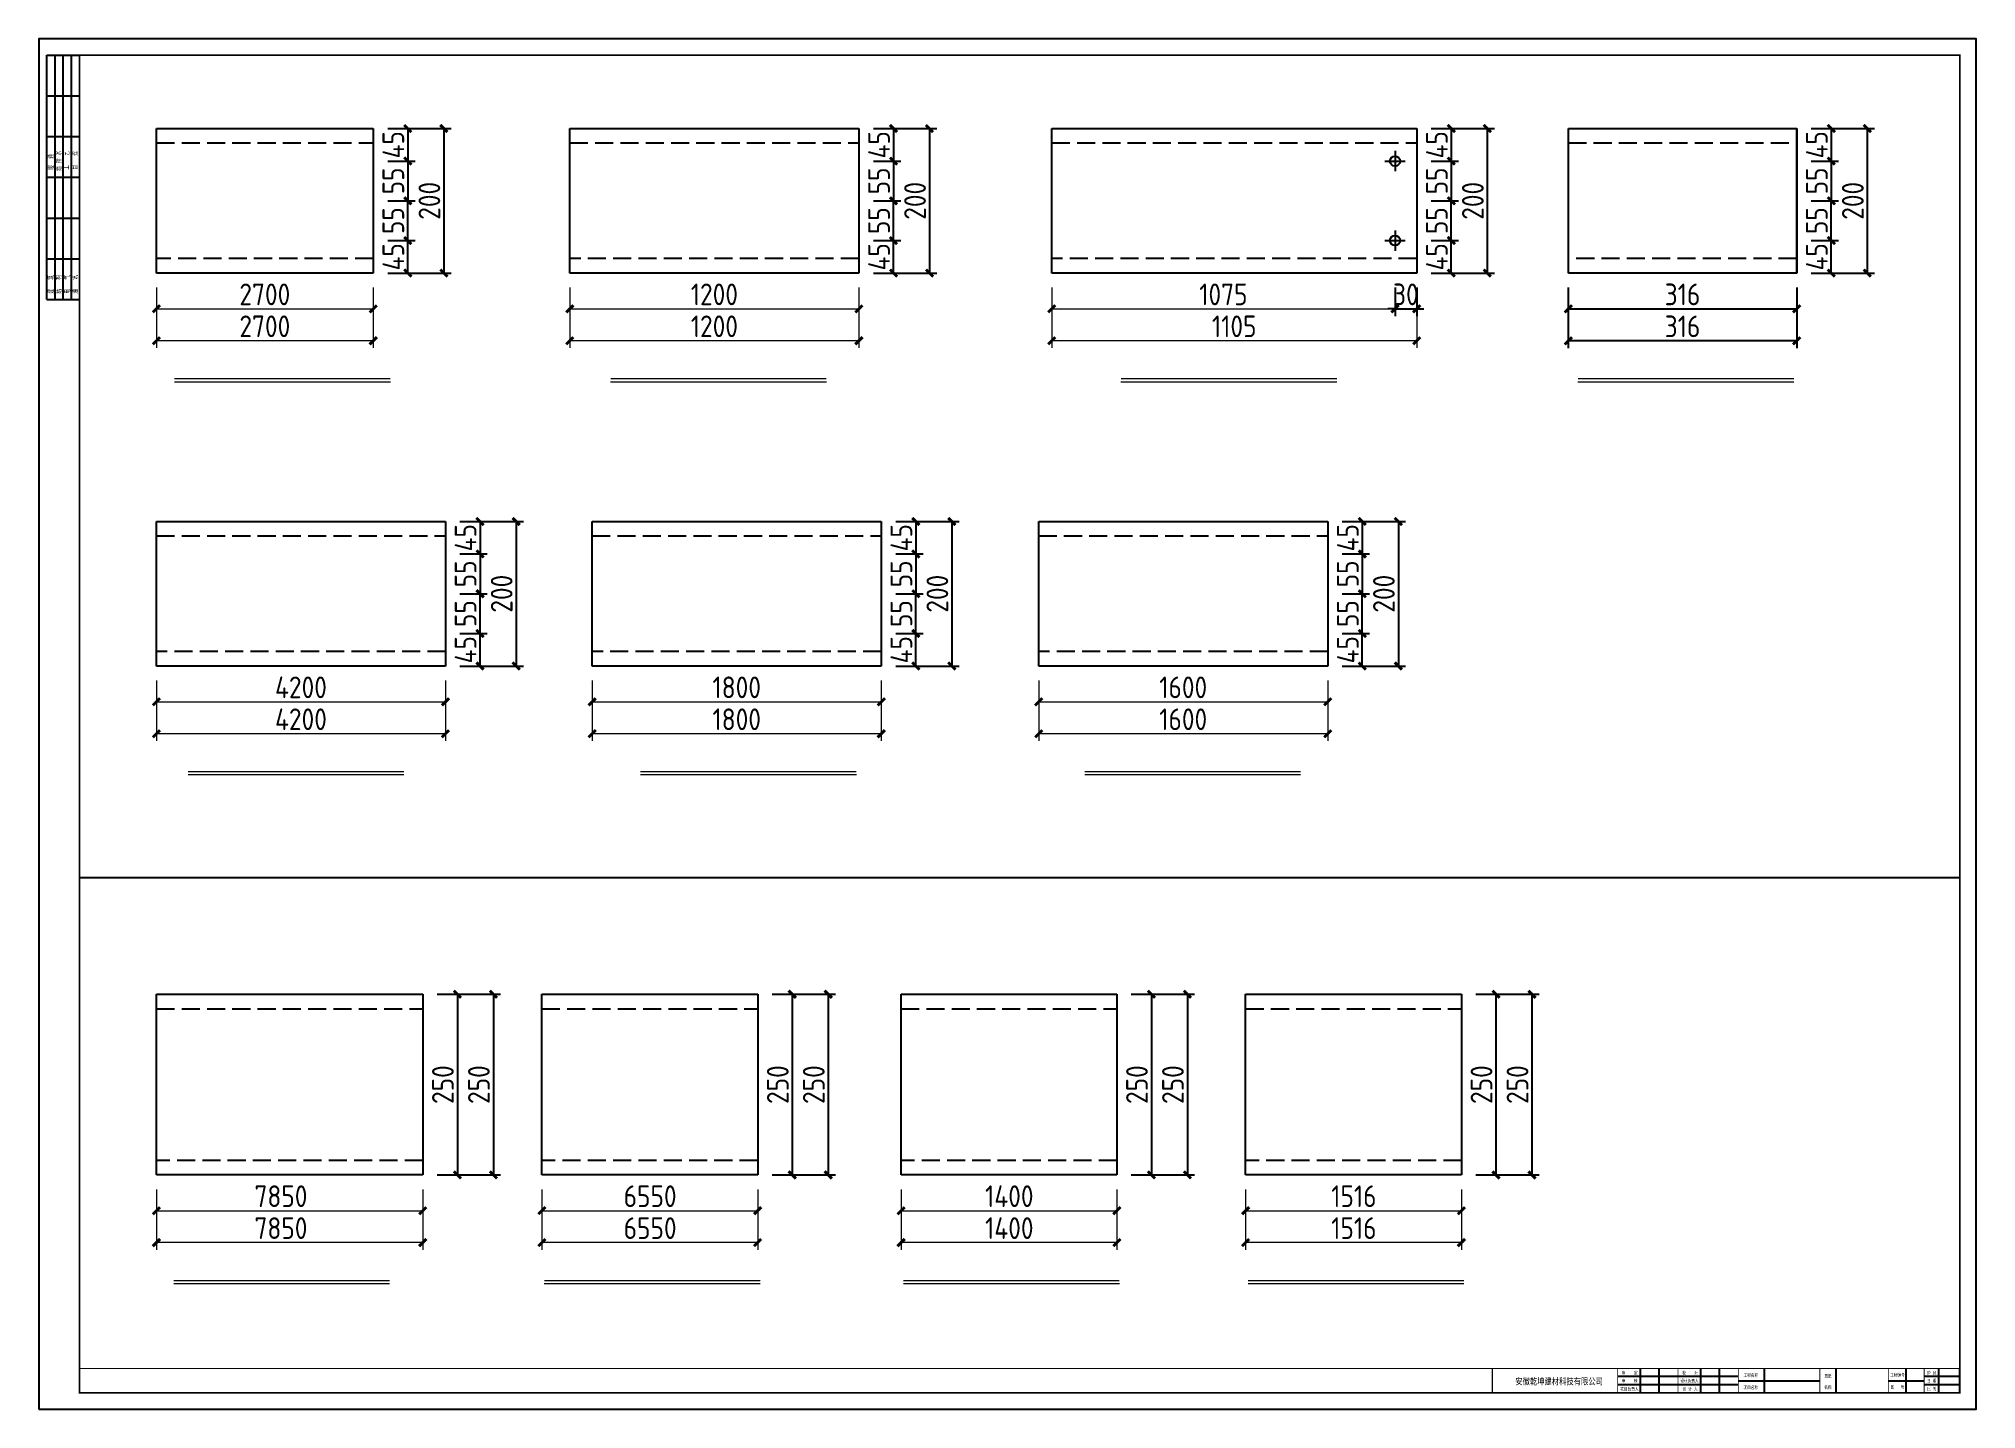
# Model space of a CAD drawing. Extents: x -196983 to 471790, y -783661 to 190401.
# Drawn here: x -40893 to -14082, y -187824 to -168861 of the extents above; entities that cross this region are included whole.
import ezdxf

# ---------------------------------------------------------------- set-up
doc = ezdxf.new("R2010")
doc.units = 0
doc.header["$LTSCALE"] = 1000
doc.header["$MEASUREMENT"] = 0
doc.linetypes.add('DASH', pattern=[0.35, 0.25, -0.1])
doc.layers.add('_TCH_MASK', color=7, linetype='Continuous')
doc.layers.add('PUB_TITLE', color=4, linetype='Continuous')
doc.styles.get("Standard").update_dxf_attribs({"font": 'gbenor.shx', "bigfont": 'gbcbig.shx'})
doc.styles.add('图框', font='')
doc.styles.get('图框').set_extended_font_data('SimSun')
doc.dimstyles.get("Standard").update_dxf_attribs({"dimscale": 100, "dimtxt": 3.5, "dimasz": 1, "dimexe": 2.5, "dimexo": 3, "dimgap": 1.5, "dimtad": 1, "dimdec": 0, "dimzin": 0, "dimdsep": 46, "dimtxsty": 'Standard', "dimblk": 'ARCHTICK', "dimcen": 0.09, "dimadec": 0, "dimazin": 0, "dimtfac": 1, "dimtdec": 0, "dimtix": 1, "dimtmove": 2, "dimatfit": 3, "dimfxl": 1, "dimtolj": 1, "dimtzin": 0, "dimarcsym": 0})

msp = doc.modelspace()

# ---------------------------------------------------------------- texts
at = {"layer": '_TCH_MASK', "lineweight": 15, "char_height": 300, "attachment_point": 5}
for s, insert in [('\\A1;2700', (-37764.2, -172397.7)), ('\\A1;1200', (-31543.5, -172397.7)), ('\\A1;1075', (-24500.1, -172397.7)), ('\\A1;2700', (-37764.2, -172839.6)), ('\\A1;1200', (-31543.5, -172839.6)), ('\\A1;1105', (-24350.1, -172839.6)), ('\\A1;4200', (-37264.2, -177835.2)), ('\\A1;1800', (-31234.4, -177835.2)), ('\\A1;1600', (-25056.2, -177835.2)), ('\\A1;4200', (-37264.2, -178277)), ('\\A1;1800', (-31234.4, -178277)), ('\\A1;1600', (-25056.2, -178277)), ('\\A1;7850', (-37541.2, -184876.3)), ('\\A1;6550', (-32432.7, -184876.3)), ('\\A1;1400', (-27462.5, -184876.3)), ('\\A1;1516', (-22694.6, -184876.3)), ('\\A1;7850', (-37541.2, -185318.2)), ('\\A1;6550', (-32432.7, -185318.2)), ('\\A1;1400', (-27462.5, -185318.2)), ('\\A1;1516', (-22694.6, -185318.2))]:
    msp.add_mtext(s, dxfattribs=dict(at, insert=insert))

# ---------------------------------------------------------------- blocks, each defined once
blk = doc.blocks.new('_ArchTick')
at = {"color": 0, "linetype": 'ByBlock', "const_width": 0.4}
blk.add_lwpolyline([(-0.5, -0.5), (0.5, 0.5)], dxfattribs=at)
blk = doc.blocks.new('*D547')
at = {"layer": '_TCH_MASK', "color": 0, "lineweight": -2}
for p, q in [((-21625, -171653), (-21246, -171653)), ((-21346, -172103), (-21346, -171653)), ((-21625, -172103), (-21246, -172103))]:
    blk.add_line(p, q, dxfattribs=at)
at = {"layer": 'Defpoints', "color": 0}
for p in [(-21825, -171653), (-21346, -171653), (-21825, -172103)]:
    blk.add_point(p, dxfattribs=at)
at = {"layer": '_TCH_MASK', "color": 0, "lineweight": -2, "xscale": 100, "yscale": 100, "zscale": 100}
for p, rotation in [((-21346, -171653), 90), ((-21346, -172103), 270)]:
    blk.add_blockref('_ArchTick', p, dxfattribs=dict(at, rotation=rotation))
at = {"layer": '_TCH_MASK', "color": 0, "lineweight": 15, "insert": (-21546, -171878), "char_height": 300, "attachment_point": 5, "rotation": 90}
blk.add_mtext('\\A1;45', dxfattribs=at)
blk = doc.blocks.new('*D649')
at = {"layer": '_TCH_MASK', "color": 0, "lineweight": -2}
for p, q in [((-21625, -171103), (-21246, -171103)), ((-21346, -171653), (-21346, -171103)), ((-21625, -171653), (-21246, -171653))]:
    blk.add_line(p, q, dxfattribs=at)
at = {"layer": 'Defpoints', "color": 0}
for p in [(-21825, -171103), (-21346, -171103), (-21825, -171653)]:
    blk.add_point(p, dxfattribs=at)
at = {"layer": '_TCH_MASK', "color": 0, "lineweight": -2, "xscale": 100, "yscale": 100, "zscale": 100}
for p, rotation in [((-21346, -171103), 90), ((-21346, -171653), 270)]:
    blk.add_blockref('_ArchTick', p, dxfattribs=dict(at, rotation=rotation))
at = {"layer": '_TCH_MASK', "color": 0, "lineweight": 15, "insert": (-21546, -171378), "char_height": 300, "attachment_point": 5, "rotation": 90}
blk.add_mtext('\\A1;55', dxfattribs=at)
blk = doc.blocks.new('*D548')
at = {"layer": '_TCH_MASK', "color": 0, "lineweight": -2}
for p, q in [((-21625, -170103), (-21246, -170103)), ((-21346, -170103), (-21346, -170553)), ((-21625, -170553), (-21246, -170553))]:
    blk.add_line(p, q, dxfattribs=at)
at = {"layer": 'Defpoints', "color": 0}
for p in [(-21825, -170103), (-21825, -170553), (-21346, -170553)]:
    blk.add_point(p, dxfattribs=at)
at = {"layer": '_TCH_MASK', "color": 0, "lineweight": -2, "xscale": 100, "yscale": 100, "zscale": 100}
for p, rotation in [((-21346, -170103), 90), ((-21346, -170553), 270)]:
    blk.add_blockref('_ArchTick', p, dxfattribs=dict(at, rotation=rotation))
at = {"layer": '_TCH_MASK', "color": 0, "lineweight": 15, "insert": (-21546, -170328), "char_height": 300, "attachment_point": 5, "rotation": 90}
blk.add_mtext('\\A1;45', dxfattribs=at)
blk = doc.blocks.new('*D549')
at = {"layer": '_TCH_MASK', "color": 0, "lineweight": -2}
for p, q in [((-21625, -170553), (-21246, -170553)), ((-21346, -170553), (-21346, -171103)), ((-21625, -171103), (-21246, -171103))]:
    blk.add_line(p, q, dxfattribs=at)
at = {"layer": 'Defpoints', "color": 0}
for p in [(-21825, -170553), (-21825, -171103), (-21346, -171103)]:
    blk.add_point(p, dxfattribs=at)
at = {"layer": '_TCH_MASK', "color": 0, "lineweight": -2, "xscale": 100, "yscale": 100, "zscale": 100}
for p, rotation in [((-21346, -170553), 90), ((-21346, -171103), 270)]:
    blk.add_blockref('_ArchTick', p, dxfattribs=dict(at, rotation=rotation))
at = {"layer": '_TCH_MASK', "color": 0, "lineweight": 15, "insert": (-21546, -170828), "char_height": 300, "attachment_point": 5, "rotation": 90}
blk.add_mtext('\\A1;55', dxfattribs=at)
blk = doc.blocks.new('*D650')
at = {"layer": '_TCH_MASK', "color": 0, "lineweight": -2}
for p, q in [((-21625, -170103), (-20748, -170103)), ((-20848, -170103), (-20848, -172103)), ((-21625, -172103), (-20748, -172103))]:
    blk.add_line(p, q, dxfattribs=at)
at = {"layer": 'Defpoints', "color": 0}
for p in [(-21825, -170103), (-21825, -172103), (-20848, -172103)]:
    blk.add_point(p, dxfattribs=at)
at = {"layer": '_TCH_MASK', "color": 0, "lineweight": -2, "xscale": 100, "yscale": 100, "zscale": 100}
for p, rotation in [((-20848, -170103), 90), ((-20848, -172103), 270)]:
    blk.add_blockref('_ArchTick', p, dxfattribs=dict(at, rotation=rotation))
at = {"layer": '_TCH_MASK', "color": 0, "lineweight": 15, "insert": (-21048, -171103), "char_height": 300, "attachment_point": 5, "rotation": 90}
blk.add_mtext('\\A1;200', dxfattribs=at)
blk = doc.blocks.new('*D550')
at = {"layer": '_TCH_MASK', "color": 0, "lineweight": -2}
for p, q in [((-22125, -172303), (-22125, -172698)), ((-21825, -172303), (-21825, -172698)), ((-22125, -172598), (-22225, -172598)), ((-22125, -172598), (-21825, -172598)), ((-21825, -172598), (-21725, -172598))]:
    blk.add_line(p, q, dxfattribs=at)
at = {"layer": 'Defpoints', "color": 0}
for p in [(-22125, -172103), (-21825, -172103), (-21825, -172598)]:
    blk.add_point(p, dxfattribs=at)
at = {"layer": '_TCH_MASK', "color": 0, "lineweight": -2, "xscale": 100, "yscale": 100, "zscale": 100}
blk.add_blockref('_ArchTick', (-22125, -172598), dxfattribs=at)
at = {"layer": '_TCH_MASK', "color": 0, "lineweight": -2, "xscale": 100, "yscale": 100, "zscale": 100, "rotation": 180}
blk.add_blockref('_ArchTick', (-21825, -172598), dxfattribs=at)
at = {"layer": '_TCH_MASK', "color": 0, "lineweight": 15, "insert": (-21975, -172398), "char_height": 300, "attachment_point": 5}
blk.add_mtext('\\A1;30', dxfattribs=at)
blk = doc.blocks.new('*D551')
at = {"layer": '_TCH_MASK', "color": 0, "lineweight": -2}
for p, q in [((-29343, -171653), (-28965, -171653)), ((-29065, -172103), (-29065, -171653)), ((-29343, -172103), (-28965, -172103))]:
    blk.add_line(p, q, dxfattribs=at)
at = {"layer": 'Defpoints', "color": 0}
for p in [(-29543, -171653), (-29065, -171653), (-29543, -172103)]:
    blk.add_point(p, dxfattribs=at)
at = {"layer": '_TCH_MASK', "color": 0, "lineweight": -2, "xscale": 100, "yscale": 100, "zscale": 100}
for p, rotation in [((-29065, -171653), 90), ((-29065, -172103), 270)]:
    blk.add_blockref('_ArchTick', p, dxfattribs=dict(at, rotation=rotation))
at = {"layer": '_TCH_MASK', "color": 0, "lineweight": 15, "insert": (-29265, -171878), "char_height": 300, "attachment_point": 5, "rotation": 90}
blk.add_mtext('\\A1;45', dxfattribs=at)
blk = doc.blocks.new('*D651')
at = {"layer": '_TCH_MASK', "color": 0, "lineweight": -2}
for p, q in [((-29343, -171103), (-28965, -171103)), ((-29065, -171653), (-29065, -171103)), ((-29343, -171653), (-28965, -171653))]:
    blk.add_line(p, q, dxfattribs=at)
at = {"layer": 'Defpoints', "color": 0}
for p in [(-29543, -171103), (-29065, -171103), (-29543, -171653)]:
    blk.add_point(p, dxfattribs=at)
at = {"layer": '_TCH_MASK', "color": 0, "lineweight": -2, "xscale": 100, "yscale": 100, "zscale": 100}
for p, rotation in [((-29065, -171103), 90), ((-29065, -171653), 270)]:
    blk.add_blockref('_ArchTick', p, dxfattribs=dict(at, rotation=rotation))
at = {"layer": '_TCH_MASK', "color": 0, "lineweight": 15, "insert": (-29265, -171378), "char_height": 300, "attachment_point": 5, "rotation": 90}
blk.add_mtext('\\A1;55', dxfattribs=at)
blk = doc.blocks.new('*D552')
at = {"layer": '_TCH_MASK', "color": 0, "lineweight": -2}
for p, q in [((-29343, -170103), (-28965, -170103)), ((-29065, -170103), (-29065, -170553)), ((-29343, -170553), (-28965, -170553))]:
    blk.add_line(p, q, dxfattribs=at)
at = {"layer": 'Defpoints', "color": 0}
for p in [(-29543, -170103), (-29543, -170553), (-29065, -170553)]:
    blk.add_point(p, dxfattribs=at)
at = {"layer": '_TCH_MASK', "color": 0, "lineweight": -2, "xscale": 100, "yscale": 100, "zscale": 100}
for p, rotation in [((-29065, -170103), 90), ((-29065, -170553), 270)]:
    blk.add_blockref('_ArchTick', p, dxfattribs=dict(at, rotation=rotation))
at = {"layer": '_TCH_MASK', "color": 0, "lineweight": 15, "insert": (-29265, -170328), "char_height": 300, "attachment_point": 5, "rotation": 90}
blk.add_mtext('\\A1;45', dxfattribs=at)
blk = doc.blocks.new('*D553')
at = {"layer": '_TCH_MASK', "color": 0, "lineweight": -2}
for p, q in [((-29343, -170553), (-28965, -170553)), ((-29065, -170553), (-29065, -171103)), ((-29343, -171103), (-28965, -171103))]:
    blk.add_line(p, q, dxfattribs=at)
at = {"layer": 'Defpoints', "color": 0}
for p in [(-29543, -170553), (-29543, -171103), (-29065, -171103)]:
    blk.add_point(p, dxfattribs=at)
at = {"layer": '_TCH_MASK', "color": 0, "lineweight": -2, "xscale": 100, "yscale": 100, "zscale": 100}
for p, rotation in [((-29065, -170553), 90), ((-29065, -171103), 270)]:
    blk.add_blockref('_ArchTick', p, dxfattribs=dict(at, rotation=rotation))
at = {"layer": '_TCH_MASK', "color": 0, "lineweight": 15, "insert": (-29265, -170828), "char_height": 300, "attachment_point": 5, "rotation": 90}
blk.add_mtext('\\A1;55', dxfattribs=at)
blk = doc.blocks.new('*D652')
at = {"layer": '_TCH_MASK', "color": 0, "lineweight": -2}
for p, q in [((-29343, -170103), (-28467, -170103)), ((-28567, -170103), (-28567, -172103)), ((-29343, -172103), (-28467, -172103))]:
    blk.add_line(p, q, dxfattribs=at)
at = {"layer": 'Defpoints', "color": 0}
for p in [(-29543, -170103), (-29543, -172103), (-28567, -172103)]:
    blk.add_point(p, dxfattribs=at)
at = {"layer": '_TCH_MASK', "color": 0, "lineweight": -2, "xscale": 100, "yscale": 100, "zscale": 100}
for p, rotation in [((-28567, -170103), 90), ((-28567, -172103), 270)]:
    blk.add_blockref('_ArchTick', p, dxfattribs=dict(at, rotation=rotation))
at = {"layer": '_TCH_MASK', "color": 0, "lineweight": 15, "insert": (-28767, -171103), "char_height": 300, "attachment_point": 5, "rotation": 90}
blk.add_mtext('\\A1;200', dxfattribs=at)
blk = doc.blocks.new('*D541')
at = {"layer": '_TCH_MASK', "color": 0, "lineweight": -2}
for p, q in [((-36064, -171653), (-35686, -171653)), ((-35786, -172103), (-35786, -171653)), ((-36064, -172103), (-35686, -172103))]:
    blk.add_line(p, q, dxfattribs=at)
at = {"layer": 'Defpoints', "color": 0}
for p in [(-36264, -171653), (-35786, -171653), (-36264, -172103)]:
    blk.add_point(p, dxfattribs=at)
at = {"layer": '_TCH_MASK', "color": 0, "lineweight": -2, "xscale": 100, "yscale": 100, "zscale": 100}
for p, rotation in [((-35786, -171653), 90), ((-35786, -172103), 270)]:
    blk.add_blockref('_ArchTick', p, dxfattribs=dict(at, rotation=rotation))
at = {"layer": '_TCH_MASK', "color": 0, "lineweight": 15, "insert": (-35986, -171878), "char_height": 300, "attachment_point": 5, "rotation": 90}
blk.add_mtext('\\A1;45', dxfattribs=at)
blk = doc.blocks.new('*D645')
at = {"layer": '_TCH_MASK', "color": 0, "lineweight": -2}
for p, q in [((-36064, -171103), (-35686, -171103)), ((-35786, -171653), (-35786, -171103)), ((-36064, -171653), (-35686, -171653))]:
    blk.add_line(p, q, dxfattribs=at)
at = {"layer": 'Defpoints', "color": 0}
for p in [(-36264, -171103), (-35786, -171103), (-36264, -171653)]:
    blk.add_point(p, dxfattribs=at)
at = {"layer": '_TCH_MASK', "color": 0, "lineweight": -2, "xscale": 100, "yscale": 100, "zscale": 100}
for p, rotation in [((-35786, -171103), 90), ((-35786, -171653), 270)]:
    blk.add_blockref('_ArchTick', p, dxfattribs=dict(at, rotation=rotation))
at = {"layer": '_TCH_MASK', "color": 0, "lineweight": 15, "insert": (-35986, -171378), "char_height": 300, "attachment_point": 5, "rotation": 90}
blk.add_mtext('\\A1;55', dxfattribs=at)
blk = doc.blocks.new('*D542')
at = {"layer": '_TCH_MASK', "color": 0, "lineweight": -2}
for p, q in [((-36064, -170103), (-35686, -170103)), ((-35786, -170103), (-35786, -170553)), ((-36064, -170553), (-35686, -170553))]:
    blk.add_line(p, q, dxfattribs=at)
at = {"layer": 'Defpoints', "color": 0}
for p in [(-36264, -170103), (-36264, -170553), (-35786, -170553)]:
    blk.add_point(p, dxfattribs=at)
at = {"layer": '_TCH_MASK', "color": 0, "lineweight": -2, "xscale": 100, "yscale": 100, "zscale": 100}
for p, rotation in [((-35786, -170103), 90), ((-35786, -170553), 270)]:
    blk.add_blockref('_ArchTick', p, dxfattribs=dict(at, rotation=rotation))
at = {"layer": '_TCH_MASK', "color": 0, "lineweight": 15, "insert": (-35986, -170328), "char_height": 300, "attachment_point": 5, "rotation": 90}
blk.add_mtext('\\A1;45', dxfattribs=at)
blk = doc.blocks.new('*D543')
at = {"layer": '_TCH_MASK', "color": 0, "lineweight": -2}
for p, q in [((-36064, -170553), (-35686, -170553)), ((-35786, -170553), (-35786, -171103)), ((-36064, -171103), (-35686, -171103))]:
    blk.add_line(p, q, dxfattribs=at)
at = {"layer": 'Defpoints', "color": 0}
for p in [(-36264, -170553), (-36264, -171103), (-35786, -171103)]:
    blk.add_point(p, dxfattribs=at)
at = {"layer": '_TCH_MASK', "color": 0, "lineweight": -2, "xscale": 100, "yscale": 100, "zscale": 100}
for p, rotation in [((-35786, -170553), 90), ((-35786, -171103), 270)]:
    blk.add_blockref('_ArchTick', p, dxfattribs=dict(at, rotation=rotation))
at = {"layer": '_TCH_MASK', "color": 0, "lineweight": 15, "insert": (-35986, -170828), "char_height": 300, "attachment_point": 5, "rotation": 90}
blk.add_mtext('\\A1;55', dxfattribs=at)
blk = doc.blocks.new('*D646')
at = {"layer": '_TCH_MASK', "color": 0, "lineweight": -2}
for p, q in [((-36064, -170103), (-35187, -170103)), ((-35287, -170103), (-35287, -172103)), ((-36064, -172103), (-35187, -172103))]:
    blk.add_line(p, q, dxfattribs=at)
at = {"layer": 'Defpoints', "color": 0}
for p in [(-36264, -170103), (-36264, -172103), (-35287, -172103)]:
    blk.add_point(p, dxfattribs=at)
at = {"layer": '_TCH_MASK', "color": 0, "lineweight": -2, "xscale": 100, "yscale": 100, "zscale": 100}
for p, rotation in [((-35287, -170103), 90), ((-35287, -172103), 270)]:
    blk.add_blockref('_ArchTick', p, dxfattribs=dict(at, rotation=rotation))
at = {"layer": '_TCH_MASK', "color": 0, "lineweight": 15, "insert": (-35487, -171103), "char_height": 300, "attachment_point": 5, "rotation": 90}
blk.add_mtext('\\A1;200', dxfattribs=at)
blk = doc.blocks.new('*D544')
at = {"layer": '_TCH_MASK', "color": 0, "lineweight": -2}
for p, q in [((-35064, -177090), (-34686, -177090)), ((-34786, -177540), (-34786, -177090)), ((-35064, -177540), (-34686, -177540))]:
    blk.add_line(p, q, dxfattribs=at)
at = {"layer": 'Defpoints', "color": 0}
for p in [(-35264, -177090), (-34786, -177090), (-35264, -177540)]:
    blk.add_point(p, dxfattribs=at)
at = {"layer": '_TCH_MASK', "color": 0, "lineweight": -2, "xscale": 100, "yscale": 100, "zscale": 100}
for p, rotation in [((-34786, -177090), 90), ((-34786, -177540), 270)]:
    blk.add_blockref('_ArchTick', p, dxfattribs=dict(at, rotation=rotation))
at = {"layer": '_TCH_MASK', "color": 0, "lineweight": 15, "insert": (-34986, -177315), "char_height": 300, "attachment_point": 5, "rotation": 90}
blk.add_mtext('\\A1;45', dxfattribs=at)
blk = doc.blocks.new('*D647')
at = {"layer": '_TCH_MASK', "color": 0, "lineweight": -2}
for p, q in [((-35064, -176540), (-34686, -176540)), ((-34786, -177090), (-34786, -176540)), ((-35064, -177090), (-34686, -177090))]:
    blk.add_line(p, q, dxfattribs=at)
at = {"layer": 'Defpoints', "color": 0}
for p in [(-35264, -176540), (-34786, -176540), (-35264, -177090)]:
    blk.add_point(p, dxfattribs=at)
at = {"layer": '_TCH_MASK', "color": 0, "lineweight": -2, "xscale": 100, "yscale": 100, "zscale": 100}
for p, rotation in [((-34786, -176540), 90), ((-34786, -177090), 270)]:
    blk.add_blockref('_ArchTick', p, dxfattribs=dict(at, rotation=rotation))
at = {"layer": '_TCH_MASK', "color": 0, "lineweight": 15, "insert": (-34986, -176815), "char_height": 300, "attachment_point": 5, "rotation": 90}
blk.add_mtext('\\A1;55', dxfattribs=at)
blk = doc.blocks.new('*D545')
at = {"layer": '_TCH_MASK', "color": 0, "lineweight": -2}
for p, q in [((-35064, -175540), (-34686, -175540)), ((-34786, -175540), (-34786, -175990)), ((-35064, -175990), (-34686, -175990))]:
    blk.add_line(p, q, dxfattribs=at)
at = {"layer": 'Defpoints', "color": 0}
for p in [(-35264, -175540), (-35264, -175990), (-34786, -175990)]:
    blk.add_point(p, dxfattribs=at)
at = {"layer": '_TCH_MASK', "color": 0, "lineweight": -2, "xscale": 100, "yscale": 100, "zscale": 100}
for p, rotation in [((-34786, -175540), 90), ((-34786, -175990), 270)]:
    blk.add_blockref('_ArchTick', p, dxfattribs=dict(at, rotation=rotation))
at = {"layer": '_TCH_MASK', "color": 0, "lineweight": 15, "insert": (-34986, -175765), "char_height": 300, "attachment_point": 5, "rotation": 90}
blk.add_mtext('\\A1;45', dxfattribs=at)
blk = doc.blocks.new('*D546')
at = {"layer": '_TCH_MASK', "color": 0, "lineweight": -2}
for p, q in [((-35064, -175990), (-34686, -175990)), ((-34786, -175990), (-34786, -176540)), ((-35064, -176540), (-34686, -176540))]:
    blk.add_line(p, q, dxfattribs=at)
at = {"layer": 'Defpoints', "color": 0}
for p in [(-35264, -175990), (-35264, -176540), (-34786, -176540)]:
    blk.add_point(p, dxfattribs=at)
at = {"layer": '_TCH_MASK', "color": 0, "lineweight": -2, "xscale": 100, "yscale": 100, "zscale": 100}
for p, rotation in [((-34786, -175990), 90), ((-34786, -176540), 270)]:
    blk.add_blockref('_ArchTick', p, dxfattribs=dict(at, rotation=rotation))
at = {"layer": '_TCH_MASK', "color": 0, "lineweight": 15, "insert": (-34986, -176265), "char_height": 300, "attachment_point": 5, "rotation": 90}
blk.add_mtext('\\A1;55', dxfattribs=at)
blk = doc.blocks.new('*D648')
at = {"layer": '_TCH_MASK', "color": 0, "lineweight": -2}
for p, q in [((-35064, -175540), (-34187, -175540)), ((-34287, -175540), (-34287, -177540)), ((-35064, -177540), (-34187, -177540))]:
    blk.add_line(p, q, dxfattribs=at)
at = {"layer": 'Defpoints', "color": 0}
for p in [(-35264, -175540), (-35264, -177540), (-34287, -177540)]:
    blk.add_point(p, dxfattribs=at)
at = {"layer": '_TCH_MASK', "color": 0, "lineweight": -2, "xscale": 100, "yscale": 100, "zscale": 100}
for p, rotation in [((-34287, -175540), 90), ((-34287, -177540), 270)]:
    blk.add_blockref('_ArchTick', p, dxfattribs=dict(at, rotation=rotation))
at = {"layer": '_TCH_MASK', "color": 0, "lineweight": 15, "insert": (-34487, -176540), "char_height": 300, "attachment_point": 5, "rotation": 90}
blk.add_mtext('\\A1;200', dxfattribs=at)
blk = doc.blocks.new('*D530')
at = {"layer": '_TCH_MASK', "color": 0, "lineweight": -2}
for p, q in [((-29034, -177090), (-28656, -177090)), ((-28756, -177540), (-28756, -177090)), ((-29034, -177540), (-28656, -177540))]:
    blk.add_line(p, q, dxfattribs=at)
at = {"layer": 'Defpoints', "color": 0}
for p in [(-29234, -177090), (-28756, -177090), (-29234, -177540)]:
    blk.add_point(p, dxfattribs=at)
at = {"layer": '_TCH_MASK', "color": 0, "lineweight": -2, "xscale": 100, "yscale": 100, "zscale": 100}
for p, rotation in [((-28756, -177090), 90), ((-28756, -177540), 270)]:
    blk.add_blockref('_ArchTick', p, dxfattribs=dict(at, rotation=rotation))
at = {"layer": '_TCH_MASK', "color": 0, "lineweight": 15, "insert": (-28956, -177315), "char_height": 300, "attachment_point": 5, "rotation": 90}
blk.add_mtext('\\A1;45', dxfattribs=at)
blk = doc.blocks.new('*D635')
at = {"layer": '_TCH_MASK', "color": 0, "lineweight": -2}
for p, q in [((-29034, -176540), (-28656, -176540)), ((-28756, -177090), (-28756, -176540)), ((-29034, -177090), (-28656, -177090))]:
    blk.add_line(p, q, dxfattribs=at)
at = {"layer": 'Defpoints', "color": 0}
for p in [(-29234, -176540), (-28756, -176540), (-29234, -177090)]:
    blk.add_point(p, dxfattribs=at)
at = {"layer": '_TCH_MASK', "color": 0, "lineweight": -2, "xscale": 100, "yscale": 100, "zscale": 100}
for p, rotation in [((-28756, -176540), 90), ((-28756, -177090), 270)]:
    blk.add_blockref('_ArchTick', p, dxfattribs=dict(at, rotation=rotation))
at = {"layer": '_TCH_MASK', "color": 0, "lineweight": 15, "insert": (-28956, -176815), "char_height": 300, "attachment_point": 5, "rotation": 90}
blk.add_mtext('\\A1;55', dxfattribs=at)
blk = doc.blocks.new('*D531')
at = {"layer": '_TCH_MASK', "color": 0, "lineweight": -2}
for p, q in [((-29034, -175540), (-28656, -175540)), ((-28756, -175540), (-28756, -175990)), ((-29034, -175990), (-28656, -175990))]:
    blk.add_line(p, q, dxfattribs=at)
at = {"layer": 'Defpoints', "color": 0}
for p in [(-29234, -175540), (-29234, -175990), (-28756, -175990)]:
    blk.add_point(p, dxfattribs=at)
at = {"layer": '_TCH_MASK', "color": 0, "lineweight": -2, "xscale": 100, "yscale": 100, "zscale": 100}
for p, rotation in [((-28756, -175540), 90), ((-28756, -175990), 270)]:
    blk.add_blockref('_ArchTick', p, dxfattribs=dict(at, rotation=rotation))
at = {"layer": '_TCH_MASK', "color": 0, "lineweight": 15, "insert": (-28956, -175765), "char_height": 300, "attachment_point": 5, "rotation": 90}
blk.add_mtext('\\A1;45', dxfattribs=at)
blk = doc.blocks.new('*D532')
at = {"layer": '_TCH_MASK', "color": 0, "lineweight": -2}
for p, q in [((-29034, -175990), (-28656, -175990)), ((-28756, -175990), (-28756, -176540)), ((-29034, -176540), (-28656, -176540))]:
    blk.add_line(p, q, dxfattribs=at)
at = {"layer": 'Defpoints', "color": 0}
for p in [(-29234, -175990), (-29234, -176540), (-28756, -176540)]:
    blk.add_point(p, dxfattribs=at)
at = {"layer": '_TCH_MASK', "color": 0, "lineweight": -2, "xscale": 100, "yscale": 100, "zscale": 100}
for p, rotation in [((-28756, -175990), 90), ((-28756, -176540), 270)]:
    blk.add_blockref('_ArchTick', p, dxfattribs=dict(at, rotation=rotation))
at = {"layer": '_TCH_MASK', "color": 0, "lineweight": 15, "insert": (-28956, -176265), "char_height": 300, "attachment_point": 5, "rotation": 90}
blk.add_mtext('\\A1;55', dxfattribs=at)
blk = doc.blocks.new('*D636')
at = {"layer": '_TCH_MASK', "color": 0, "lineweight": -2}
for p, q in [((-29034, -175540), (-28158, -175540)), ((-28258, -175540), (-28258, -177540)), ((-29034, -177540), (-28158, -177540))]:
    blk.add_line(p, q, dxfattribs=at)
at = {"layer": 'Defpoints', "color": 0}
for p in [(-29234, -175540), (-29234, -177540), (-28258, -177540)]:
    blk.add_point(p, dxfattribs=at)
at = {"layer": '_TCH_MASK', "color": 0, "lineweight": -2, "xscale": 100, "yscale": 100, "zscale": 100}
for p, rotation in [((-28258, -175540), 90), ((-28258, -177540), 270)]:
    blk.add_blockref('_ArchTick', p, dxfattribs=dict(at, rotation=rotation))
at = {"layer": '_TCH_MASK', "color": 0, "lineweight": 15, "insert": (-28458, -176540), "char_height": 300, "attachment_point": 5, "rotation": 90}
blk.add_mtext('\\A1;200', dxfattribs=at)
blk = doc.blocks.new('*D533')
at = {"layer": '_TCH_MASK', "color": 0, "lineweight": -2}
for p, q in [((-22856, -177090), (-22478, -177090)), ((-22578, -177540), (-22578, -177090)), ((-22856, -177540), (-22478, -177540))]:
    blk.add_line(p, q, dxfattribs=at)
at = {"layer": 'Defpoints', "color": 0}
for p in [(-23056, -177090), (-22578, -177090), (-23056, -177540)]:
    blk.add_point(p, dxfattribs=at)
at = {"layer": '_TCH_MASK', "color": 0, "lineweight": -2, "xscale": 100, "yscale": 100, "zscale": 100}
for p, rotation in [((-22578, -177090), 90), ((-22578, -177540), 270)]:
    blk.add_blockref('_ArchTick', p, dxfattribs=dict(at, rotation=rotation))
at = {"layer": '_TCH_MASK', "color": 0, "lineweight": 15, "insert": (-22778, -177315), "char_height": 300, "attachment_point": 5, "rotation": 90}
blk.add_mtext('\\A1;45', dxfattribs=at)
blk = doc.blocks.new('*D637')
at = {"layer": '_TCH_MASK', "color": 0, "lineweight": -2}
for p, q in [((-22856, -176540), (-22478, -176540)), ((-22578, -177090), (-22578, -176540)), ((-22856, -177090), (-22478, -177090))]:
    blk.add_line(p, q, dxfattribs=at)
at = {"layer": 'Defpoints', "color": 0}
for p in [(-23056, -176540), (-22578, -176540), (-23056, -177090)]:
    blk.add_point(p, dxfattribs=at)
at = {"layer": '_TCH_MASK', "color": 0, "lineweight": -2, "xscale": 100, "yscale": 100, "zscale": 100}
for p, rotation in [((-22578, -176540), 90), ((-22578, -177090), 270)]:
    blk.add_blockref('_ArchTick', p, dxfattribs=dict(at, rotation=rotation))
at = {"layer": '_TCH_MASK', "color": 0, "lineweight": 15, "insert": (-22778, -176815), "char_height": 300, "attachment_point": 5, "rotation": 90}
blk.add_mtext('\\A1;55', dxfattribs=at)
blk = doc.blocks.new('*D534')
at = {"layer": '_TCH_MASK', "color": 0, "lineweight": -2}
for p, q in [((-22856, -175540), (-22478, -175540)), ((-22578, -175540), (-22578, -175990)), ((-22856, -175990), (-22478, -175990))]:
    blk.add_line(p, q, dxfattribs=at)
at = {"layer": 'Defpoints', "color": 0}
for p in [(-23056, -175540), (-23056, -175990), (-22578, -175990)]:
    blk.add_point(p, dxfattribs=at)
at = {"layer": '_TCH_MASK', "color": 0, "lineweight": -2, "xscale": 100, "yscale": 100, "zscale": 100}
for p, rotation in [((-22578, -175540), 90), ((-22578, -175990), 270)]:
    blk.add_blockref('_ArchTick', p, dxfattribs=dict(at, rotation=rotation))
at = {"layer": '_TCH_MASK', "color": 0, "lineweight": 15, "insert": (-22778, -175765), "char_height": 300, "attachment_point": 5, "rotation": 90}
blk.add_mtext('\\A1;45', dxfattribs=at)
blk = doc.blocks.new('*D535')
at = {"layer": '_TCH_MASK', "color": 0, "lineweight": -2}
for p, q in [((-22856, -175990), (-22478, -175990)), ((-22578, -175990), (-22578, -176540)), ((-22856, -176540), (-22478, -176540))]:
    blk.add_line(p, q, dxfattribs=at)
at = {"layer": 'Defpoints', "color": 0}
for p in [(-23056, -175990), (-23056, -176540), (-22578, -176540)]:
    blk.add_point(p, dxfattribs=at)
at = {"layer": '_TCH_MASK', "color": 0, "lineweight": -2, "xscale": 100, "yscale": 100, "zscale": 100}
for p, rotation in [((-22578, -175990), 90), ((-22578, -176540), 270)]:
    blk.add_blockref('_ArchTick', p, dxfattribs=dict(at, rotation=rotation))
at = {"layer": '_TCH_MASK', "color": 0, "lineweight": 15, "insert": (-22778, -176265), "char_height": 300, "attachment_point": 5, "rotation": 90}
blk.add_mtext('\\A1;55', dxfattribs=at)
blk = doc.blocks.new('*D638')
at = {"layer": '_TCH_MASK', "color": 0, "lineweight": -2}
for p, q in [((-22856, -175540), (-21979, -175540)), ((-22079, -175540), (-22079, -177540)), ((-22856, -177540), (-21979, -177540))]:
    blk.add_line(p, q, dxfattribs=at)
at = {"layer": 'Defpoints', "color": 0}
for p in [(-23056, -175540), (-23056, -177540), (-22079, -177540)]:
    blk.add_point(p, dxfattribs=at)
at = {"layer": '_TCH_MASK', "color": 0, "lineweight": -2, "xscale": 100, "yscale": 100, "zscale": 100}
for p, rotation in [((-22079, -175540), 90), ((-22079, -177540), 270)]:
    blk.add_blockref('_ArchTick', p, dxfattribs=dict(at, rotation=rotation))
at = {"layer": '_TCH_MASK', "color": 0, "lineweight": 15, "insert": (-22279, -176540), "char_height": 300, "attachment_point": 5, "rotation": 90}
blk.add_mtext('\\A1;200', dxfattribs=at)
blk = doc.blocks.new('*D639')
at = {"layer": '_TCH_MASK', "color": 0, "lineweight": -2}
for p, q in [((-19727, -172303), (-19727, -172698)), ((-16567, -172303), (-16567, -172698)), ((-19727, -172598), (-16567, -172598))]:
    blk.add_line(p, q, dxfattribs=at)
at = {"layer": 'Defpoints', "color": 0}
for p in [(-19727, -172103), (-16567, -172103), (-16567, -172598)]:
    blk.add_point(p, dxfattribs=at)
at = {"layer": '_TCH_MASK', "color": 0, "lineweight": -2, "xscale": 100, "yscale": 100, "zscale": 100, "rotation": 180}
blk.add_blockref('_ArchTick', (-19727, -172598), dxfattribs=at)
at = {"layer": '_TCH_MASK', "color": 0, "lineweight": -2, "xscale": 100, "yscale": 100, "zscale": 100}
blk.add_blockref('_ArchTick', (-16567, -172598), dxfattribs=at)
at = {"layer": '_TCH_MASK', "color": 0, "lineweight": 15, "insert": (-18147, -172398), "char_height": 300, "attachment_point": 5}
blk.add_mtext('\\A1;316', dxfattribs=at)
blk = doc.blocks.new('*D640')
at = {"layer": '_TCH_MASK', "color": 0, "lineweight": -2}
for p, q in [((-19727, -172303), (-19727, -173140)), ((-16567, -172303), (-16567, -173140)), ((-16567, -173040), (-19727, -173040))]:
    blk.add_line(p, q, dxfattribs=at)
at = {"layer": 'Defpoints', "color": 0}
for p in [(-19727, -172103), (-16567, -172103), (-19727, -173040)]:
    blk.add_point(p, dxfattribs=at)
at = {"layer": '_TCH_MASK', "color": 0, "lineweight": -2, "xscale": 100, "yscale": 100, "zscale": 100, "rotation": 180}
blk.add_blockref('_ArchTick', (-19727, -173040), dxfattribs=at)
at = {"layer": '_TCH_MASK', "color": 0, "lineweight": -2, "xscale": 100, "yscale": 100, "zscale": 100}
blk.add_blockref('_ArchTick', (-16567, -173040), dxfattribs=at)
at = {"layer": '_TCH_MASK', "color": 0, "lineweight": 15, "insert": (-18147, -172840), "char_height": 300, "attachment_point": 5}
blk.add_mtext('\\A1;316', dxfattribs=at)
blk = doc.blocks.new('*D536')
at = {"layer": '_TCH_MASK', "color": 0, "lineweight": -2}
for p, q in [((-16367, -171653), (-15988, -171653)), ((-16088, -172103), (-16088, -171653)), ((-16367, -172103), (-15988, -172103))]:
    blk.add_line(p, q, dxfattribs=at)
at = {"layer": 'Defpoints', "color": 0}
for p in [(-16567, -171653), (-16088, -171653), (-16567, -172103)]:
    blk.add_point(p, dxfattribs=at)
at = {"layer": '_TCH_MASK', "color": 0, "lineweight": -2, "xscale": 100, "yscale": 100, "zscale": 100}
for p, rotation in [((-16088, -171653), 90), ((-16088, -172103), 270)]:
    blk.add_blockref('_ArchTick', p, dxfattribs=dict(at, rotation=rotation))
at = {"layer": '_TCH_MASK', "color": 0, "lineweight": 15, "insert": (-16288, -171878), "char_height": 300, "attachment_point": 5, "rotation": 90}
blk.add_mtext('\\A1;45', dxfattribs=at)
blk = doc.blocks.new('*D641')
at = {"layer": '_TCH_MASK', "color": 0, "lineweight": -2}
for p, q in [((-16367, -171103), (-15988, -171103)), ((-16088, -171653), (-16088, -171103)), ((-16367, -171653), (-15988, -171653))]:
    blk.add_line(p, q, dxfattribs=at)
at = {"layer": 'Defpoints', "color": 0}
for p in [(-16567, -171103), (-16088, -171103), (-16567, -171653)]:
    blk.add_point(p, dxfattribs=at)
at = {"layer": '_TCH_MASK', "color": 0, "lineweight": -2, "xscale": 100, "yscale": 100, "zscale": 100}
for p, rotation in [((-16088, -171103), 90), ((-16088, -171653), 270)]:
    blk.add_blockref('_ArchTick', p, dxfattribs=dict(at, rotation=rotation))
at = {"layer": '_TCH_MASK', "color": 0, "lineweight": 15, "insert": (-16288, -171378), "char_height": 300, "attachment_point": 5, "rotation": 90}
blk.add_mtext('\\A1;55', dxfattribs=at)
blk = doc.blocks.new('*D537')
at = {"layer": '_TCH_MASK', "color": 0, "lineweight": -2}
for p, q in [((-16367, -170103), (-15988, -170103)), ((-16088, -170103), (-16088, -170553)), ((-16367, -170553), (-15988, -170553))]:
    blk.add_line(p, q, dxfattribs=at)
at = {"layer": 'Defpoints', "color": 0}
for p in [(-16567, -170103), (-16567, -170553), (-16088, -170553)]:
    blk.add_point(p, dxfattribs=at)
at = {"layer": '_TCH_MASK', "color": 0, "lineweight": -2, "xscale": 100, "yscale": 100, "zscale": 100}
for p, rotation in [((-16088, -170103), 90), ((-16088, -170553), 270)]:
    blk.add_blockref('_ArchTick', p, dxfattribs=dict(at, rotation=rotation))
at = {"layer": '_TCH_MASK', "color": 0, "lineweight": 15, "insert": (-16288, -170328), "char_height": 300, "attachment_point": 5, "rotation": 90}
blk.add_mtext('\\A1;45', dxfattribs=at)
blk = doc.blocks.new('*D538')
at = {"layer": '_TCH_MASK', "color": 0, "lineweight": -2}
for p, q in [((-16367, -170553), (-15988, -170553)), ((-16088, -170553), (-16088, -171103)), ((-16367, -171103), (-15988, -171103))]:
    blk.add_line(p, q, dxfattribs=at)
at = {"layer": 'Defpoints', "color": 0}
for p in [(-16567, -170553), (-16567, -171103), (-16088, -171103)]:
    blk.add_point(p, dxfattribs=at)
at = {"layer": '_TCH_MASK', "color": 0, "lineweight": -2, "xscale": 100, "yscale": 100, "zscale": 100}
for p, rotation in [((-16088, -170553), 90), ((-16088, -171103), 270)]:
    blk.add_blockref('_ArchTick', p, dxfattribs=dict(at, rotation=rotation))
at = {"layer": '_TCH_MASK', "color": 0, "lineweight": 15, "insert": (-16288, -170828), "char_height": 300, "attachment_point": 5, "rotation": 90}
blk.add_mtext('\\A1;55', dxfattribs=at)
blk = doc.blocks.new('*D642')
at = {"layer": '_TCH_MASK', "color": 0, "lineweight": -2}
for p, q in [((-16367, -170103), (-15490, -170103)), ((-15590, -170103), (-15590, -172103)), ((-16367, -172103), (-15490, -172103))]:
    blk.add_line(p, q, dxfattribs=at)
at = {"layer": 'Defpoints', "color": 0}
for p in [(-16567, -170103), (-16567, -172103), (-15590, -172103)]:
    blk.add_point(p, dxfattribs=at)
at = {"layer": '_TCH_MASK', "color": 0, "lineweight": -2, "xscale": 100, "yscale": 100, "zscale": 100}
for p, rotation in [((-15590, -170103), 90), ((-15590, -172103), 270)]:
    blk.add_blockref('_ArchTick', p, dxfattribs=dict(at, rotation=rotation))
at = {"layer": '_TCH_MASK', "color": 0, "lineweight": 15, "insert": (-15790, -171103), "char_height": 300, "attachment_point": 5, "rotation": 90}
blk.add_mtext('\\A1;200', dxfattribs=at)
blk = doc.blocks.new('*D539')
at = {"layer": '_TCH_MASK', "color": 0, "lineweight": -2}
for p, q in [((-35379, -182082), (-35000, -182082)), ((-35100, -182082), (-35100, -184582)), ((-35379, -184582), (-35000, -184582))]:
    blk.add_line(p, q, dxfattribs=at)
at = {"layer": 'Defpoints', "color": 0}
for p in [(-35579, -182082), (-35579, -184582), (-35100, -184582)]:
    blk.add_point(p, dxfattribs=at)
at = {"layer": '_TCH_MASK', "color": 0, "lineweight": -2, "xscale": 100, "yscale": 100, "zscale": 100}
for p, rotation in [((-35100, -182082), 90), ((-35100, -184582), 270)]:
    blk.add_blockref('_ArchTick', p, dxfattribs=dict(at, rotation=rotation))
at = {"layer": '_TCH_MASK', "color": 0, "lineweight": 15, "insert": (-35300, -183332), "char_height": 300, "attachment_point": 5, "rotation": 90}
blk.add_mtext('\\A1;250', dxfattribs=at)
blk = doc.blocks.new('*D643')
at = {"layer": '_TCH_MASK', "color": 0, "lineweight": -2}
for p, q in [((-35379, -182082), (-34502, -182082)), ((-34602, -182082), (-34602, -184582)), ((-35379, -184582), (-34502, -184582))]:
    blk.add_line(p, q, dxfattribs=at)
at = {"layer": 'Defpoints', "color": 0}
for p in [(-35579, -182082), (-35579, -184582), (-34602, -184582)]:
    blk.add_point(p, dxfattribs=at)
at = {"layer": '_TCH_MASK', "color": 0, "lineweight": -2, "xscale": 100, "yscale": 100, "zscale": 100}
for p, rotation in [((-34602, -182082), 90), ((-34602, -184582), 270)]:
    blk.add_blockref('_ArchTick', p, dxfattribs=dict(at, rotation=rotation))
at = {"layer": '_TCH_MASK', "color": 0, "lineweight": 15, "insert": (-34802, -183332), "char_height": 300, "attachment_point": 5, "rotation": 90}
blk.add_mtext('\\A1;250', dxfattribs=at)
blk = doc.blocks.new('*D540')
at = {"layer": '_TCH_MASK', "color": 0, "lineweight": -2}
for p, q in [((-30744, -182082), (-30366, -182082)), ((-30466, -182082), (-30466, -184582)), ((-30744, -184582), (-30366, -184582))]:
    blk.add_line(p, q, dxfattribs=at)
at = {"layer": 'Defpoints', "color": 0}
for p in [(-30944, -182082), (-30944, -184582), (-30466, -184582)]:
    blk.add_point(p, dxfattribs=at)
at = {"layer": '_TCH_MASK', "color": 0, "lineweight": -2, "xscale": 100, "yscale": 100, "zscale": 100}
for p, rotation in [((-30466, -182082), 90), ((-30466, -184582), 270)]:
    blk.add_blockref('_ArchTick', p, dxfattribs=dict(at, rotation=rotation))
at = {"layer": '_TCH_MASK', "color": 0, "lineweight": 15, "insert": (-30666, -183332), "char_height": 300, "attachment_point": 5, "rotation": 90}
blk.add_mtext('\\A1;250', dxfattribs=at)
blk = doc.blocks.new('*D644')
at = {"layer": '_TCH_MASK', "color": 0, "lineweight": -2}
for p, q in [((-30744, -182082), (-29868, -182082)), ((-29968, -182082), (-29968, -184582)), ((-30744, -184582), (-29868, -184582))]:
    blk.add_line(p, q, dxfattribs=at)
at = {"layer": 'Defpoints', "color": 0}
for p in [(-30944, -182082), (-30944, -184582), (-29968, -184582)]:
    blk.add_point(p, dxfattribs=at)
at = {"layer": '_TCH_MASK', "color": 0, "lineweight": -2, "xscale": 100, "yscale": 100, "zscale": 100}
for p, rotation in [((-29968, -182082), 90), ((-29968, -184582), 270)]:
    blk.add_blockref('_ArchTick', p, dxfattribs=dict(at, rotation=rotation))
at = {"layer": '_TCH_MASK', "color": 0, "lineweight": 15, "insert": (-30168, -183332), "char_height": 300, "attachment_point": 5, "rotation": 90}
blk.add_mtext('\\A1;250', dxfattribs=at)
blk = doc.blocks.new('$titleblk$00000095')
for p, q in [((-150, 20), (-150, 0)), ((-150, 20), (0, 20)), ((-150, 15), (-75, 15)), ((-125, 20), (-125, 0)), ((-100, 20), (-100, 0)), ((-75, 20), (-75, 0)), ((-75, 20), (-75, 0)), ((-75, 15), (0, 15)), ((-50, 20), (-50, 0)), ((-25, 20), (-25, 0)), ((0, 20), (0, 0)), ((-150, 10), (-75, 10)), ((-150, 5), (-75, 5)), ((-75, 10), (0, 10)), ((-75, 5), (0, 5))]:
    blk.add_line(p, q)
at = {"width": 0.8}
for s, p in [('建   筑', (-146.4, 15.6)), ('结   构', (-146.4, 10.9)), ('给 排 水', (-71, 10.9)), ('暖  通', (-70.3, 15.7)), ('通   讯', (-146.4, 0.9)), ('电   气', (-146.4, 5.6)), ('工   艺', (-70.3, 6.1)), ('自   控', (-70.3, 1.2))]:
    blk.add_text(s, height=3.51, dxfattribs=at).set_placement(p)
blk = doc.blocks.new('新块')
for p, q in [((-8240, 400), (-8240, 1000)), ((-7780, 400), (-7780, 1000)), ((-6760, 400), (-6760, 1000)), ((-6300, 400), (-6300, 1000)), ((-5200, 400), (-5200, 1000)), ((-3440, 400), (-3440, 1000)), ((-1720, 400), (-1720, 1000)), ((-920, 400), (-920, 1000)), ((-400, 400), (-400, 1000)), ((-5840, 800), (-8800, 800)), ((-5840, 600), (-8800, 600)), ((-5840, 700), (-3840, 700)), ((-2160, 700), (-1280, 700)), ((-400, 800), (-1280, 800)), ((-400, 600), (-1280, 600))]:
    blk.add_line(p, q)
for points, const_width in [([(-11880, 400), (-11880, 1000), (-400, 1000)], 32), ([(-8800, 400), (-8800, 1000)], 20), ([(-7320, 400), (-7320, 1000)], 20), ([(-5840, 400), (-5840, 1000)], 20), ([(-3840, 400), (-3840, 1000)], 20), ([(-2160, 400), (-2160, 1000)], 20), ([(-1280, 400), (-1280, 1000)], 20)]:
    blk.add_lwpolyline(points, dxfattribs=dict(const_width=const_width))
at = {"layer": 'PUB_TITLE'}
blk.add_lwpolyline([(-47560, 0), (0, 0), (0, 33640), (-47560, 33640)], close=True, dxfattribs=at)
at = {"layer": 'PUB_TITLE', "const_width": 40}
blk.add_lwpolyline([(-46560, 400), (-400, 400), (-400, 33240), (-46560, 33240)], close=True, dxfattribs=at)
at = {"layer": 'PUB_TITLE', "const_width": 32}
blk.add_lwpolyline([(-400, 1000), (-46560, 1000)], dxfattribs=at)
at = {"layer": 'PUB_TITLE', "xscale": 40, "yscale": 40, "zscale": 40, "rotation": 90}
blk.add_blockref('$titleblk$00000095', (-46560, 33240), dxfattribs=at)
at = {"style": '图框', "width": 0.8}
for s, height, p in [('安徽乾坤建材科技有限公司', 160, (-11315, 604)), ('项目负责人', 80, (-8739, 457)), ('审    核', 80, (-8702, 659)), ('审    定', 80, (-8701, 854)), ('设计负责人', 80, (-7265, 659)), ('校    对', 80, (-7217, 851)), ('设 计 人', 80, (-7213, 457)), ('项目名称', 80, (-5712, 494)), ('工程名称', 80, (-5712, 794)), ('名称', 80, (-3732, 498)), ('图纸', 80, (-3732, 778)), ('工程编号', 80, (-2112, 803)), ('图   号', 80, (-2098, 504)), ('比 例', 80, (-1211, 457)), ('阶 段', 80, (-1205, 851)), ('日 期', 80, (-1212, 659))]:
    blk.add_text(s, height=height, dxfattribs=at).set_placement(p)
for tag, p in [('审定人', (-8147, 838)), ('校对', (-6621, 837)), ('阶段', (-810, 832)), ('项目负责人', (-8228, 444)), ('审核人', (-8147, 641)), ('设计负责人', (-6745, 649)), ('设计人', (-6659, 447)), ('项目名称', (-5026, 479)), ('工程名称', (-5026, 781)), ('图名', (-3347, 649)), ('图号', (-1657, 502)), ('日期', (-905, 632)), ('比例', (-810, 446))]:
    blk.add_attdef(tag, p, '', height=120)
blk = doc.blocks.new('*D772')
at = {"layer": '_TCH_MASK', "color": 0, "lineweight": -2}
for p, q in [((-25774, -182082), (-25396, -182082)), ((-25496, -182082), (-25496, -184582)), ((-25774, -184582), (-25396, -184582))]:
    blk.add_line(p, q, dxfattribs=at)
at = {"layer": 'Defpoints', "color": 0}
for p in [(-25974, -182082), (-25974, -184582), (-25496, -184582)]:
    blk.add_point(p, dxfattribs=at)
at = {"layer": '_TCH_MASK', "color": 0, "lineweight": -2, "xscale": 100, "yscale": 100, "zscale": 100}
for p, rotation in [((-25496, -182082), 90), ((-25496, -184582), 270)]:
    blk.add_blockref('_ArchTick', p, dxfattribs=dict(at, rotation=rotation))
at = {"layer": '_TCH_MASK', "color": 0, "lineweight": 15, "insert": (-25696, -183332), "char_height": 300, "attachment_point": 5, "rotation": 90}
blk.add_mtext('\\A1;250', dxfattribs=at)
blk = doc.blocks.new('*D773')
at = {"layer": '_TCH_MASK', "color": 0, "lineweight": -2}
for p, q in [((-25774, -182082), (-24898, -182082)), ((-24998, -182082), (-24998, -184582)), ((-25774, -184582), (-24898, -184582))]:
    blk.add_line(p, q, dxfattribs=at)
at = {"layer": 'Defpoints', "color": 0}
for p in [(-25974, -182082), (-25974, -184582), (-24998, -184582)]:
    blk.add_point(p, dxfattribs=at)
at = {"layer": '_TCH_MASK', "color": 0, "lineweight": -2, "xscale": 100, "yscale": 100, "zscale": 100}
for p, rotation in [((-24998, -182082), 90), ((-24998, -184582), 270)]:
    blk.add_blockref('_ArchTick', p, dxfattribs=dict(at, rotation=rotation))
at = {"layer": '_TCH_MASK', "color": 0, "lineweight": 15, "insert": (-25198, -183332), "char_height": 300, "attachment_point": 5, "rotation": 90}
blk.add_mtext('\\A1;250', dxfattribs=at)
blk = doc.blocks.new('*D774')
at = {"layer": '_TCH_MASK', "color": 0, "lineweight": -2}
for p, q in [((-21006, -182082), (-20628, -182082)), ((-20728, -182082), (-20728, -184582)), ((-21006, -184582), (-20628, -184582))]:
    blk.add_line(p, q, dxfattribs=at)
at = {"layer": 'Defpoints', "color": 0}
for p in [(-21206, -182082), (-21206, -184582), (-20728, -184582)]:
    blk.add_point(p, dxfattribs=at)
at = {"layer": '_TCH_MASK', "color": 0, "lineweight": -2, "xscale": 100, "yscale": 100, "zscale": 100}
for p, rotation in [((-20728, -182082), 90), ((-20728, -184582), 270)]:
    blk.add_blockref('_ArchTick', p, dxfattribs=dict(at, rotation=rotation))
at = {"layer": '_TCH_MASK', "color": 0, "lineweight": 15, "insert": (-20928, -183332), "char_height": 300, "attachment_point": 5, "rotation": 90}
blk.add_mtext('\\A1;250', dxfattribs=at)
blk = doc.blocks.new('*D775')
at = {"layer": '_TCH_MASK', "color": 0, "lineweight": -2}
for p, q in [((-21006, -182082), (-20130, -182082)), ((-20230, -182082), (-20230, -184582)), ((-21006, -184582), (-20130, -184582))]:
    blk.add_line(p, q, dxfattribs=at)
at = {"layer": 'Defpoints', "color": 0}
for p in [(-21206, -182082), (-21206, -184582), (-20230, -184582)]:
    blk.add_point(p, dxfattribs=at)
at = {"layer": '_TCH_MASK', "color": 0, "lineweight": -2, "xscale": 100, "yscale": 100, "zscale": 100}
for p, rotation in [((-20230, -182082), 90), ((-20230, -184582), 270)]:
    blk.add_blockref('_ArchTick', p, dxfattribs=dict(at, rotation=rotation))
at = {"layer": '_TCH_MASK', "color": 0, "lineweight": 15, "insert": (-20430, -183332), "char_height": 300, "attachment_point": 5, "rotation": 90}
blk.add_mtext('\\A1;250', dxfattribs=at)

# ---------------------------------------------------------------- dimensions: what is measured, and where the dimension line sits
at = {"layer": '_TCH_MASK', "lineweight": 15}
for base, p1, p2, angle, picture, middle in [((-35785.6, -170553), (-36264.2, -170103), (-36264.2, -170553), 270, '*D542', (-35985.6, -170328)), ((-35287.5, -172103), (-36264.2, -170103), (-36264.2, -172103), 90, '*D646', (-35487.5, -171103)), ((-29064.8, -170553), (-29543.5, -170103), (-29543.5, -170553), 270, '*D552', (-29264.8, -170328)), ((-28566.7, -172103), (-29543.5, -170103), (-29543.5, -172103), 90, '*D652', (-28766.7, -171103)), ((-21346.4, -170553), (-21825.1, -170103), (-21825.1, -170553), 270, '*D548', (-21546.4, -170328)), ((-20848.3, -172103), (-21825.1, -170103), (-21825.1, -172103), 90, '*D650', (-21048.3, -171103)), ((-16088.1, -170553), (-16566.8, -170103), (-16566.8, -170553), 270, '*D537', (-16288.1, -170328)), ((-15590, -172103), (-16566.8, -170103), (-16566.8, -172103), 90, '*D642', (-15790, -171103)), ((-35785.6, -171103), (-36264.2, -170553), (-36264.2, -171103), 270, '*D543', (-35985.6, -170828)), ((-29064.8, -171103), (-29543.5, -170553), (-29543.5, -171103), 270, '*D553', (-29264.8, -170828)), ((-21346.4, -171103), (-21825.1, -170553), (-21825.1, -171103), 270, '*D549', (-21546.4, -170828)), ((-16088.1, -171103), (-16566.8, -170553), (-16566.8, -171103), 270, '*D538', (-16288.1, -170828)), ((-35785.6, -171103), (-36264.2, -171653), (-36264.2, -171103), 90, '*D645', (-35985.6, -171378)), ((-29064.8, -171103), (-29543.5, -171653), (-29543.5, -171103), 90, '*D651', (-29264.8, -171378)), ((-21346.4, -171103), (-21825.1, -171653), (-21825.1, -171103), 90, '*D649', (-21546.4, -171378)), ((-16088.1, -171103), (-16566.8, -171653), (-16566.8, -171103), 90, '*D641', (-16288.1, -171378)), ((-35785.6, -171653), (-36264.2, -172103), (-36264.2, -171653), 90, '*D541', (-35985.6, -171878)), ((-29064.8, -171653), (-29543.5, -172103), (-29543.5, -171653), 90, '*D551', (-29264.8, -171878)), ((-21346.4, -171653), (-21825.1, -172103), (-21825.1, -171653), 90, '*D547', (-21546.4, -171878)), ((-16088.1, -171653), (-16566.8, -172103), (-16566.8, -171653), 90, '*D536', (-16288.1, -171878)), ((-34785.6, -175990.4), (-35264.2, -175540.4), (-35264.2, -175990.4), 270, '*D545', (-34985.6, -175765.4)), ((-34287.5, -177540.4), (-35264.2, -175540.4), (-35264.2, -177540.4), 90, '*D648', (-34487.5, -176540.4)), ((-28755.7, -175990.4), (-29234.4, -175540.4), (-29234.4, -175990.4), 270, '*D531', (-28955.7, -175765.4)), ((-28257.6, -177540.4), (-29234.4, -175540.4), (-29234.4, -177540.4), 90, '*D636', (-28457.6, -176540.4)), ((-22577.6, -175990.4), (-23056.2, -175540.4), (-23056.2, -175990.4), 270, '*D534', (-22777.6, -175765.4)), ((-22079.5, -177540.4), (-23056.2, -175540.4), (-23056.2, -177540.4), 90, '*D638', (-22279.5, -176540.4)), ((-34785.6, -176540.4), (-35264.2, -175990.4), (-35264.2, -176540.4), 270, '*D546', (-34985.6, -176265.4)), ((-28755.7, -176540.4), (-29234.4, -175990.4), (-29234.4, -176540.4), 270, '*D532', (-28955.7, -176265.4)), ((-22577.6, -176540.4), (-23056.2, -175990.4), (-23056.2, -176540.4), 270, '*D535', (-22777.6, -176265.4)), ((-34785.6, -176540.4), (-35264.2, -177090.4), (-35264.2, -176540.4), 90, '*D647', (-34985.6, -176815.4)), ((-28755.7, -176540.4), (-29234.4, -177090.4), (-29234.4, -176540.4), 90, '*D635', (-28955.7, -176815.4)), ((-22577.6, -176540.4), (-23056.2, -177090.4), (-23056.2, -176540.4), 90, '*D637', (-22777.6, -176815.4)), ((-34785.6, -177090.4), (-35264.2, -177540.4), (-35264.2, -177090.4), 90, '*D544', (-34985.6, -177315.4)), ((-28755.7, -177090.4), (-29234.4, -177540.4), (-29234.4, -177090.4), 90, '*D530', (-28955.7, -177315.4)), ((-22577.6, -177090.4), (-23056.2, -177540.4), (-23056.2, -177090.4), 90, '*D533', (-22777.6, -177315.4)), ((-35100.4, -184581.6), (-35579, -182081.6), (-35579, -184581.6), 270, '*D539', (-35300.4, -183331.6)), ((-34602.3, -184581.6), (-35579, -182081.6), (-35579, -184581.6), 90, '*D643', (-34802.3, -183331.6)), ((-30465.8, -184581.6), (-30944.4, -182081.6), (-30944.4, -184581.6), 270, '*D540', (-30665.8, -183331.6)), ((-29967.7, -184581.6), (-30944.4, -182081.6), (-30944.4, -184581.6), 90, '*D644', (-30167.7, -183331.6)), ((-25495.6, -184581.6), (-25974.3, -182081.6), (-25974.3, -184581.6), 270, '*D772', (-25695.6, -183331.6)), ((-24997.5, -184581.6), (-25974.3, -182081.6), (-25974.3, -184581.6), 90, '*D773', (-25197.5, -183331.6)), ((-20727.7, -184581.6), (-21206.4, -182081.6), (-21206.4, -184581.6), 270, '*D774', (-20927.7, -183331.6)), ((-20229.6, -184581.6), (-21206.4, -182081.6), (-21206.4, -184581.6), 90, '*D775', (-20429.6, -183331.6))]:
    dim = msp.add_linear_dim(base=base, p1=p1, p2=p2, angle=angle, dimstyle='Standard', override={"dimtxt": 3, "dimexe": 1, "dimexo": 2, "dimgap": 0.5, "dimlfac": 0.1}, dxfattribs=at)
    dim.commit()
    dim.dimension.update_dxf_attribs({"geometry": picture, "text_midpoint": middle})
for base, p1, p2, picture, middle in [((-21825.1, -172597.7), (-22125.1, -172103), (-21825.1, -172103), '*D550', (-21975.1, -172397.7)), ((-16566.8, -172597.7), (-19726.8, -172103), (-16566.8, -172103), '*D639', (-18146.8, -172397.7)), ((-19726.8, -173039.6), (-16566.8, -172103), (-19726.8, -172103), '*D640', (-18146.8, -172839.6))]:
    dim = msp.add_linear_dim(base=base, p1=p1, p2=p2, dimstyle='Standard', override={"dimtxt": 3, "dimexe": 1, "dimexo": 2, "dimgap": 0.5, "dimlfac": 0.1}, dxfattribs=at)
    dim.commit()
    dim.dimension.update_dxf_attribs({"geometry": picture, "text_midpoint": middle})

# ---------------------------------------------------------------- linework, layer by layer
at = {"color": 0}
for p, q in [((-39264.2, -170103), (-36264.2, -170103)), ((-39264.2, -172103), (-39264.2, -170103)), ((-36264.2, -170103), (-36264.2, -172103)), ((-36264.2, -170103), (-36264.2, -172103)), ((-33543.5, -170103), (-29543.5, -170103)), ((-33543.5, -172103), (-33543.5, -170103)), ((-29543.5, -170103), (-29543.5, -172103)), ((-29543.5, -170103), (-29543.5, -172103)), ((-26875.1, -170103), (-21825.1, -170103)), ((-26875.1, -172103), (-26875.1, -170103)), ((-21825.1, -170103), (-21825.1, -172103)), ((-21825.1, -170103), (-21825.1, -172103)), ((-19726.8, -170103), (-16566.8, -170103)), ((-19726.8, -172103), (-19726.8, -170103)), ((-16566.8, -170103), (-16566.8, -172103)), ((-16566.8, -170103), (-16566.8, -172103)), ((-16566.8, -172103), (-16566.8, -170103)), ((-36264.2, -172103), (-39264.2, -172103)), ((-29543.5, -172103), (-33543.5, -172103)), ((-21825.1, -172103), (-26875.1, -172103)), ((-16566.8, -172103), (-19726.8, -172103)), ((-39264.2, -175540.4), (-35264.2, -175540.4)), ((-39264.2, -177540.4), (-39264.2, -175540.4)), ((-35264.2, -175540.4), (-35264.2, -177540.4)), ((-35264.2, -175540.4), (-35264.2, -177540.4)), ((-33234.4, -175540.4), (-29234.4, -175540.4)), ((-33234.4, -177540.4), (-33234.4, -175540.4)), ((-29234.4, -175540.4), (-29234.4, -177540.4)), ((-29234.4, -175540.4), (-29234.4, -177540.4)), ((-27056.2, -175540.4), (-23056.2, -175540.4)), ((-27056.2, -177540.4), (-27056.2, -175540.4)), ((-23056.2, -175540.4), (-23056.2, -177540.4)), ((-23056.2, -175540.4), (-23056.2, -177540.4)), ((-35264.2, -177540.4), (-39264.2, -177540.4)), ((-29234.4, -177540.4), (-33234.4, -177540.4)), ((-23056.2, -177540.4), (-27056.2, -177540.4)), ((-39264.2, -182081.6), (-35579, -182081.6)), ((-39264.2, -184581.6), (-39264.2, -182081.6)), ((-35579, -182081.6), (-35579, -184581.6)), ((-35579, -182081.6), (-35579, -184581.6)), ((-33930.2, -182081.6), (-30944.4, -182081.6)), ((-33930.2, -184581.6), (-33930.2, -182081.6)), ((-30944.4, -182081.6), (-30944.4, -184581.6)), ((-30944.4, -182081.6), (-30944.4, -184581.6)), ((-28960, -182081.6), (-25974.3, -182081.6)), ((-28960, -184581.6), (-28960, -182081.6)), ((-25974.3, -182081.6), (-25974.3, -184581.6)), ((-25974.3, -182081.6), (-25974.3, -184581.6)), ((-24192.1, -182081.6), (-21206.4, -182081.6)), ((-24192.1, -184581.6), (-24192.1, -182081.6)), ((-21206.4, -182081.6), (-21206.4, -184581.6)), ((-21206.4, -182081.6), (-21206.4, -184581.6)), ((-35579, -184581.6), (-39264.2, -184581.6)), ((-30944.4, -184581.6), (-33930.2, -184581.6)), ((-25974.3, -184581.6), (-28960, -184581.6)), ((-21206.4, -184581.6), (-24192.1, -184581.6))]:
    msp.add_line(p, q, dxfattribs=at)
at = {"color": 0, "linetype": 'DASH'}
for p, q in [((-39264.2, -170303), (-36264.2, -170303)), ((-33543.5, -170303), (-29543.5, -170303)), ((-26875.1, -170303), (-21825.1, -170303)), ((-19726.8, -170303), (-16566.8, -170303)), ((-36264.2, -171903), (-39264.2, -171903)), ((-29543.5, -171903), (-33543.5, -171903)), ((-21825.1, -171903), (-26875.1, -171903)), ((-16566.8, -171903), (-19726.8, -171903)), ((-39264.2, -175740.4), (-35264.2, -175740.4)), ((-33234.4, -175740.4), (-29234.4, -175740.4)), ((-27056.2, -175740.4), (-23056.2, -175740.4)), ((-35264.2, -177340.4), (-39264.2, -177340.4)), ((-29234.4, -177340.4), (-33234.4, -177340.4)), ((-23056.2, -177340.4), (-27056.2, -177340.4)), ((-39264.2, -182281.6), (-35579, -182281.6)), ((-33930.2, -182281.6), (-30944.4, -182281.6)), ((-28960, -182281.6), (-25974.3, -182281.6)), ((-24192.1, -182281.6), (-21206.4, -182281.6)), ((-35579, -184381.6), (-39264.2, -184381.6)), ((-30944.4, -184381.6), (-33930.2, -184381.6)), ((-25974.3, -184381.6), (-28960, -184381.6)), ((-21206.4, -184381.6), (-24192.1, -184381.6))]:
    msp.add_line(p, q, dxfattribs=at)
at = {"color": 1}
for p, q in [((-22125.1, -170413), (-22125.1, -170693)), ((-22265.1, -170553), (-21985.1, -170553)), ((-22125.1, -171513), (-22125.1, -171793)), ((-22265.1, -171653), (-21985.1, -171653))]:
    msp.add_line(p, q, dxfattribs=at)
at = {"color": 3}
msp.add_line((-40329, -180466), (-14307.8, -180466), dxfattribs=at)
at = {"color": 1}
for centre in [(-22125.1, -170553), (-22125.1, -171653)]:
    msp.add_circle(centre, 70, dxfattribs=at)
at = {"layer": '_TCH_MASK', "lineweight": 15}
for p, q in [((-39264.2, -172303), (-39264.2, -173139.6)), ((-39264.2, -172303), (-39264.2, -172697.7)), ((-36264.2, -172303), (-36264.2, -173139.6)), ((-36264.2, -172303), (-36264.2, -172697.7)), ((-33543.5, -172303), (-33543.5, -173139.6)), ((-33543.5, -172303), (-33543.5, -172697.7)), ((-29543.5, -172303), (-29543.5, -173139.6)), ((-29543.5, -172303), (-29543.5, -172697.7)), ((-26875.1, -172303), (-26875.1, -173139.6)), ((-26875.1, -172303), (-26875.1, -172697.7)), ((-22125.1, -172303), (-22125.1, -172697.7)), ((-21825.1, -172303), (-21825.1, -173139.6)), ((-39264.2, -172597.7), (-36264.2, -172597.7)), ((-33543.5, -172597.7), (-29543.5, -172597.7)), ((-26875.1, -172597.7), (-22125.1, -172597.7)), ((-36264.2, -173039.6), (-39264.2, -173039.6)), ((-29543.5, -173039.6), (-33543.5, -173039.6)), ((-21825.1, -173039.6), (-26875.1, -173039.6)), ((-36027.5, -173610.4), (-39014.7, -173610.4)), ((-29993.2, -173610.4), (-32980.4, -173610.4)), ((-22930.3, -173610.4), (-25917.5, -173610.4)), ((-16606.4, -173610.4), (-19593.6, -173610.4)), ((-39264.2, -177740.4), (-39264.2, -178577)), ((-39264.2, -177740.4), (-39264.2, -178135.2)), ((-35264.2, -177740.4), (-35264.2, -178577)), ((-35264.2, -177740.4), (-35264.2, -178135.2)), ((-33234.4, -177740.4), (-33234.4, -178577)), ((-33234.4, -177740.4), (-33234.4, -178135.2)), ((-29234.4, -177740.4), (-29234.4, -178577)), ((-29234.4, -177740.4), (-29234.4, -178135.2)), ((-27056.2, -177740.4), (-27056.2, -178577)), ((-27056.2, -177740.4), (-27056.2, -178135.2)), ((-23056.2, -177740.4), (-23056.2, -178577)), ((-23056.2, -177740.4), (-23056.2, -178135.2)), ((-39264.2, -178035.2), (-35264.2, -178035.2)), ((-33234.4, -178035.2), (-29234.4, -178035.2)), ((-27056.2, -178035.2), (-23056.2, -178035.2)), ((-35264.2, -178477), (-39264.2, -178477)), ((-29234.4, -178477), (-33234.4, -178477)), ((-23056.2, -178477), (-27056.2, -178477)), ((-35839.9, -179047.8), (-38827.1, -179047.8)), ((-29579.2, -179047.8), (-32566.4, -179047.8)), ((-23432.2, -179047.8), (-26419.4, -179047.8)), ((-39264.2, -184781.6), (-39264.2, -185618.2)), ((-39264.2, -184781.6), (-39264.2, -185176.3)), ((-35579, -184781.6), (-35579, -185618.2)), ((-35579, -184781.6), (-35579, -185176.3)), ((-33930.2, -184781.6), (-33930.2, -185618.2)), ((-33930.2, -184781.6), (-33930.2, -185176.3)), ((-30944.4, -184781.6), (-30944.4, -185618.2)), ((-30944.4, -184781.6), (-30944.4, -185176.3)), ((-28960, -184781.6), (-28960, -185176.3)), ((-28960, -184781.6), (-28960, -185618.2)), ((-25974.3, -184781.6), (-25974.3, -185176.3)), ((-25974.3, -184781.6), (-25974.3, -185618.2)), ((-24192.1, -184781.6), (-24192.1, -185176.3)), ((-24192.1, -184781.6), (-24192.1, -185618.2)), ((-21206.4, -184781.6), (-21206.4, -185176.3)), ((-21206.4, -184781.6), (-21206.4, -185618.2)), ((-39264.2, -185076.3), (-35579, -185076.3)), ((-33930.2, -185076.3), (-30944.4, -185076.3)), ((-28960, -185076.3), (-25974.3, -185076.3)), ((-24192.1, -185076.3), (-21206.4, -185076.3)), ((-35579, -185518.2), (-39264.2, -185518.2)), ((-30944.4, -185518.2), (-33930.2, -185518.2)), ((-25974.3, -185518.2), (-28960, -185518.2)), ((-21206.4, -185518.2), (-24192.1, -185518.2)), ((-36038.4, -186089), (-39025.6, -186089)), ((-30909.8, -186089), (-33897, -186089)), ((-25939.7, -186089), (-28926.9, -186089)), ((-21171.7, -186089), (-24158.9, -186089))]:
    msp.add_line(p, q, dxfattribs=at)
at = {"layer": '_TCH_MASK', "lineweight": 15, "const_width": 20}
for points in [[(-39014.7, -173565.1), (-36027.5, -173565.1)], [(-32980.4, -173565.1), (-29993.2, -173565.1)], [(-25917.5, -173565.1), (-22930.3, -173565.1)], [(-19593.6, -173565.1), (-16606.4, -173565.1)], [(-38827.1, -179002.5), (-35839.9, -179002.5)], [(-32566.4, -179002.5), (-29579.2, -179002.5)], [(-26419.4, -179002.5), (-23432.2, -179002.5)], [(-39025.6, -186043.6), (-36038.4, -186043.6)], [(-33897, -186043.6), (-30909.8, -186043.6)], [(-28926.9, -186043.6), (-25939.7, -186043.6)], [(-24158.9, -186043.6), (-21171.7, -186043.6)]]:
    msp.add_lwpolyline(points, dxfattribs=at)

# ---------------------------------------------------------------- block references
at = {"layer": '_TCH_MASK', "color": 0, "lineweight": 15, "xscale": 0.5637161763734184, "yscale": 0.5637161763588665, "zscale": 0.5637161763684475}
msp.add_blockref('新块', (-14082.3, -187824), dxfattribs=at)
at = {"layer": '_TCH_MASK', "lineweight": 15, "xscale": 100, "yscale": 100, "zscale": 100, "rotation": 180}
for p in [(-39264.2, -172597.7), (-33543.5, -172597.7), (-26875.1, -172597.7), (-39264.2, -173039.6), (-33543.5, -173039.6), (-26875.1, -173039.6), (-39264.2, -178035.2), (-33234.4, -178035.2), (-27056.2, -178035.2), (-39264.2, -178477), (-33234.4, -178477), (-27056.2, -178477), (-39264.2, -185076.3), (-33930.2, -185076.3), (-28960, -185076.3), (-24192.1, -185076.3), (-39264.2, -185518.2), (-33930.2, -185518.2), (-28960, -185518.2), (-24192.1, -185518.2)]:
    msp.add_blockref('_ArchTick', p, dxfattribs=at)
at = {"layer": '_TCH_MASK', "lineweight": 15, "xscale": 100, "yscale": 100, "zscale": 100}
for p in [(-36264.2, -172597.7), (-29543.5, -172597.7), (-22125.1, -172597.7), (-36264.2, -173039.6), (-29543.5, -173039.6), (-21825.1, -173039.6), (-35264.2, -178035.2), (-29234.4, -178035.2), (-23056.2, -178035.2), (-35264.2, -178477), (-29234.4, -178477), (-23056.2, -178477), (-35579, -185076.3), (-30944.4, -185076.3), (-25974.3, -185076.3), (-21206.4, -185076.3), (-35579, -185518.2), (-30944.4, -185518.2), (-25974.3, -185518.2), (-21206.4, -185518.2)]:
    msp.add_blockref('_ArchTick', p, dxfattribs=at)

msp.set_redraw_order([(e.dxf.handle, doc.entitydb.next_handle()) for e in msp.query("TEXT MTEXT ATTDEF DIMENSION ARC_DIMENSION")])  # texts and dimensions are drawn at this point

doc.saveas('drawing.dxf')
